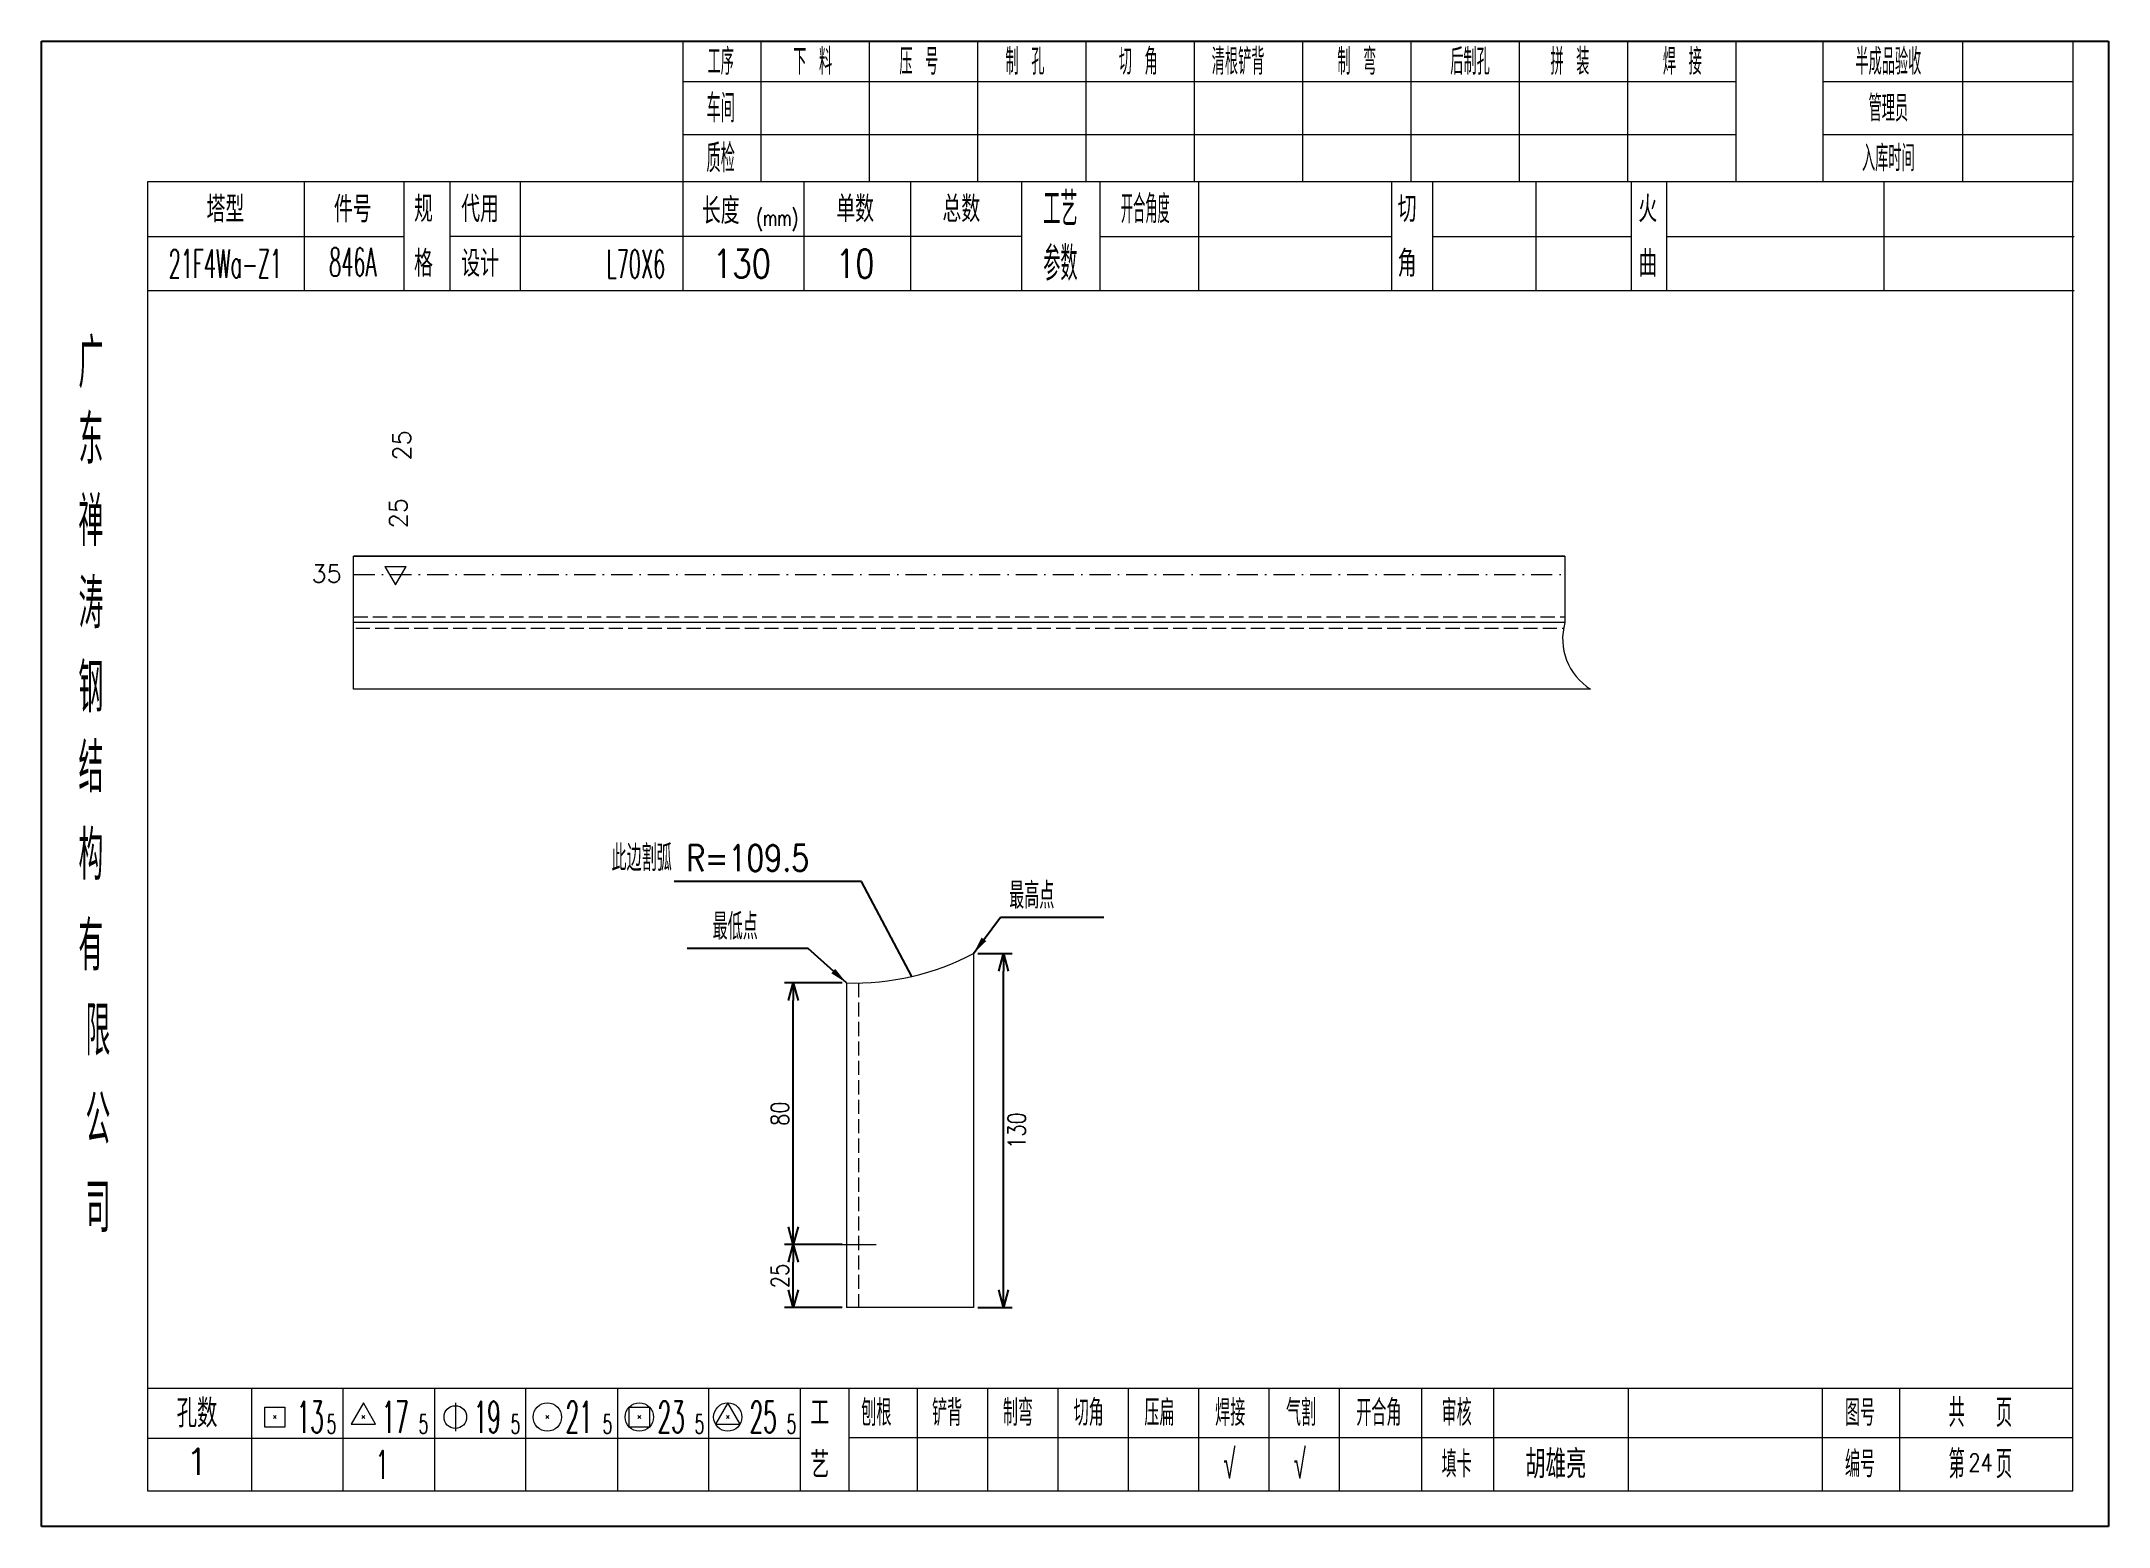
# Model space of a CAD drawing. Extents: x 1310 to 15542, y -76 to 8381.
# Drawn here: x 8695.4 to 8987.5, y 933.9 to 1143.8 of the extents above; entities that cross this region are included whole.
import ezdxf
from ezdxf.enums import TextEntityAlignment as Align

# ---------------------------------------------------------------- set-up
doc = ezdxf.new("R2010")
doc.units = 0
doc.header["$MEASUREMENT"] = 0
doc.linetypes.add('一点画线', pattern=[5.2, 3, -1, 0.2, -1])
doc.linetypes.add('虚线', pattern=[2.75, 2, -0.75])
doc.layers.get('0').update_dxf_attribs({"linetype": 'CONTINUOUS', "lineweight": 25})
doc.layers.get('Defpoints').update_dxf_attribs({"linetype": 'CONTINUOUS'})
doc.layers.add('1', color=7, linetype='CONTINUOUS', lineweight=25)
doc.layers.add('4', color=7, linetype='CONTINUOUS', lineweight=25)
doc.styles.add('DimFont', font='simplex.shx', dxfattribs={"width": 0.8, "bigfont": 'gbhzfs.shx'})
doc.styles.get("Standard").update_dxf_attribs({"font": 'simplex.shx', "width": 0.7, "height": 3, "bigfont": 'gbhzfs.shx'})
doc.dimstyles.new('DHDxfDimStyleOpen30', dxfattribs={"dimtxt": 2.5, "dimasz": 2.5, "dimexe": 1.25, "dimexo": 0.625, "dimtad": 2, "dimtxsty": 'DimFont', "dimblk": 'OPEN30', "dimblk1": 'OPEN30', "dimblk2": 'OPEN30', "dimcen": 2.5, "dimadec": 0, "dimazin": 0, "dimtfac": 1, "dimtmove": 0, "dimatfit": 3, "dimfxl": 0, "dimarcsym": 0})

msp = doc.modelspace()

# ---------------------------------------------------------------- texts
at = {"color": 7, "linetype": 'Continuous', "lineweight": 13}
msp.add_text('35', height=2.5, dxfattribs=at).set_placement((8737.865, 1068.586), align=Align.MIDDLE_RIGHT)
at = {"layer": '1', "color": 7, "linetype": 'Continuous', "lineweight": 13}
for p in [(8747.603, 1084.565), (8747.105, 1074.978)]:
    msp.add_text('25', height=2.5, rotation=90, dxfattribs=at).set_placement(p)
at = {"layer": '4', "color": 1, "linetype": 'Continuous', "lineweight": 25}
for s, height, width, p in [('工序', 3.7, 0.7, (8791.412, 1140.961)), ('下 料', 3.7, 0.7, (8804.412, 1140.961)), ('压 号', 3.7, 0.7, (8819.412, 1140.961)), ('制 孔', 3.7, 0.7, (8834.412, 1140.961)), ('切 角', 3.7, 0.7, (8850.412, 1140.961)), ('清根铲背 ', 3.7, 0.7, (8865.412, 1140.961)), (' 制 弯', 3.7, 0.7, (8880.412, 1140.961)), (' 后制孔', 3.7, 0.7, (8896.412, 1140.961)), ('拼 装', 3.7, 0.7, (8911.412, 1140.961)), (' 焊 接', 3.7, 0.7, (8926.412, 1140.961)), ('半成品验收', 3.7, 0.7, (8956.412, 1140.961)), ('车间', 4, 0.7, (8791.412, 1134.361)), ('管理员', 3.7, 0.7, (8956.412, 1134.361)), ('质检', 4, 0.7, (8791.412, 1127.301)), ('入库时间', 3.7, 0.7, (8956.412, 1127.301)), ('工艺', 4.8, 0.7, (8839.412, 1120.121)), ('开合角度', 4, 0.6, (8851.412, 1120.121)), ('(mm)', 2.24, 0.7, (8799.412, 1118.861)), ('21F4Wa-Z1', 4, 0.5, (8721.412, 1112.381)), ('846A', 4, 0.5, (8739.412, 1112.631)), ('L70X6', 4, 0.5, (8779.412, 1112.361)), ('130', 4, 0.8, (8794.412, 1112.411)), ('10', 4, 0.8, (8810.412, 1112.411)), ('参数', 4.8, 0.7, (8839.412, 1112.411)), ('广', 6.96, 0.7, (8702.412, 1098.331)), ('东', 6.96, 0.7, (8702.412, 1087.541)), ('禅', 6.96, 0.7, (8702.412, 1075.951)), ('涛', 6.96, 0.7, (8702.412, 1064.351)), ('钢', 6.96, 0.7, (8702.412, 1052.461)), ('结', 6.96, 0.7, (8702.412, 1041.151)), ('构', 6.96, 0.7, (8702.412, 1028.771)), ('有', 6.96, 0.7, (8702.412, 1015.961)), ('限', 6.96, 0.7, (8703.412, 1003.961)), ('公', 6.96, 0.7, (8703.412, 991.421)), ('司', 6.96, 0.7, (8703.412, 978.941)), ('13', 4.47, 0.5, (8733.412, 949.361)), ('5', 2.68, 0.6, (8736.412, 948.361)), ('17', 4.47, 0.5, (8745.412, 949.361)), ('5', 2.68, 0.6, (8749.412, 948.361)), ('19', 4.47, 0.5, (8758.412, 949.361)), ('5', 2.68, 0.6, (8762.412, 948.361)), ('21', 4.47, 0.5, (8771.412, 949.361)), ('5', 2.68, 0.6, (8775.412, 948.361)), ('23', 4.47, 0.5, (8784.412, 949.361)), ('5', 2.68, 0.6, (8788.412, 948.361)), ('25', 4.47, 0.5, (8797.412, 949.361)), ('5', 2.68, 0.6, (8801.412, 948.361)), ('刨根', 3.7, 0.8, (8813.412, 949.961)), ('铲背', 3.7, 0.8, (8823.412, 949.961)), ('制弯', 3.7, 0.8, (8833.412, 949.961)), ('切角', 3.7, 0.8, (8843.412, 949.961)), ('压扁', 3.7, 0.8, (8853.412, 949.961)), ('焊接', 3.7, 0.8, (8863.412, 949.961)), ('气割', 3.7, 0.8, (8873.412, 949.961)), ('开合角', 3.7, 0.8, (8884.412, 949.961)), ('审核', 3.7, 0.8, (8895.412, 949.961)), ('图号', 3.7, 0.8, (8952.412, 949.961)), ('共  页', 4, 0.8, (8969.412, 949.961)), ('1', 4, 0.5, (8743.562, 942.611)), ('√', 4, 0.6, (8863.302, 942.691)), ('√', 4, 0.6, (8873.242, 942.691)), ('填卡', 3.7, 0.8, (8895.412, 942.691)), ('编号', 3.7, 0.8, (8952.412, 942.691)), ('第  页', 4, 0.8, (8969.412, 942.691))]:
    msp.add_text(s, height=height, dxfattribs=dict(at, width=width)).set_placement(p, align=Align.MIDDLE_CENTER)
for s, height, p in [('塔型', 3.7, (8721.412, 1120.091)), ('件号', 3.7, (8739.412, 1120.091)), ('规', 3.7, (8749.412, 1120.121)), ('代用', 3.7, (8757.412, 1120.121)), ('长度', 3.7, (8791.412, 1119.861)), ('单数', 3.7, (8810.412, 1120.121)), ('总数', 3.7, (8825.412, 1120.121)), ('切', 3.7, (8888.412, 1120.121)), ('火', 3.7, (8922.412, 1120.121)), ('格', 3.7, (8749.412, 1112.411)), ('设计', 3.7, (8757.412, 1112.411)), ('角', 3.7, (8888.412, 1112.411)), ('曲', 3.7, (8922.412, 1112.411)), ('孔数', 4, (8717.412, 949.881)), ('工', 3.7, (8805.412, 949.961)), ('1', 3.7, (8717.412, 943.051)), ('艺', 3.7, (8805.412, 942.611)), ('胡雄亮', 4, (8909.412, 942.691))]:
    msp.add_text(s, height=height, dxfattribs=at).set_placement(p, align=Align.MIDDLE_CENTER)
at = {"layer": '4', "color": 1, "linetype": 'Continuous', "lineweight": 25, "width": 0.8}
for s, p in [('此边割弧 R=109.5', (8775.978, 1026.538)), ('最高点', (8832.166, 1021.215)), ('最低点', (8790.263, 1016.847))]:
    msp.add_text(s, height=3.7, dxfattribs=at).set_placement(p)
at = {"layer": '4', "color": 6, "linetype": 'Continuous', "lineweight": 25, "width": 0.8}
msp.add_text('24', height=2.5, dxfattribs=at).set_placement((8969.437, 942.919), align=Align.MIDDLE_CENTER)

# ---------------------------------------------------------------- blocks, each defined once
blk = doc.blocks.new('_OPEN30')
at = {"color": 0, "linetype": 'ByBlock', "lineweight": -2}
for p, q in [((-1, 0.27), (0, 0)), ((0, 0), (-1, -0.27)), ((0, 0), (-1, 0))]:
    blk.add_line(p, q, dxfattribs=at)
blk = doc.blocks.new('*D371')
at = {"color": 0, "linetype": 'Continuous', "lineweight": -2}
for p, q in [((8827.74, 1014.88), (8832.62, 1014.88)), ((8831.37, 967.35), (8831.37, 1012.38)), ((8827.74, 964.85), (8832.62, 964.85))]:
    blk.add_line(p, q, dxfattribs=at)
at = {"layer": 'Defpoints', "color": 0, "linetype": 'Continuous'}
for p in [(8827.12, 1014.88), (8831.37, 1014.88), (8827.12, 964.85)]:
    blk.add_point(p, dxfattribs=at)
at = {"color": 0, "linetype": 'Continuous', "lineweight": -2, "xscale": 2.5, "yscale": 2.5, "zscale": 2.5}
for p, rotation in [((8831.37, 1014.88), 90), ((8831.37, 964.85), 270)]:
    blk.add_blockref('_OPEN30', p, dxfattribs=dict(at, rotation=rotation))
at = {"color": 0, "linetype": 'Continuous', "insert": (8833.24, 989.86), "char_height": 2.5, "attachment_point": 5, "rotation": 90, "style": 'DimFont'}
blk.add_mtext('130', dxfattribs=at)
blk = doc.blocks.new('*D372')
at = {"color": 0, "linetype": 'Continuous', "lineweight": -2}
for p, q in [((8808.56, 973.74), (8800.41, 973.74)), ((8801.66, 967.35), (8801.66, 971.24)), ((8808.56, 964.85), (8800.41, 964.85))]:
    blk.add_line(p, q, dxfattribs=at)
at = {"layer": 'Defpoints', "color": 0, "linetype": 'Continuous'}
for p in [(8801.66, 973.74), (8809.18, 973.74), (8809.18, 964.85)]:
    blk.add_point(p, dxfattribs=at)
at = {"color": 0, "linetype": 'Continuous', "lineweight": -2, "xscale": 2.5, "yscale": 2.5, "zscale": 2.5}
for p, rotation in [((8801.66, 973.74), 90), ((8801.66, 964.85), 270)]:
    blk.add_blockref('_OPEN30', p, dxfattribs=dict(at, rotation=rotation))
at = {"color": 0, "linetype": 'Continuous', "insert": (8799.78, 969.3), "char_height": 2.5, "attachment_point": 5, "rotation": 90, "style": 'DimFont'}
blk.add_mtext('25', dxfattribs=at)
blk = doc.blocks.new('*D373')
at = {"color": 0, "linetype": 'Continuous', "lineweight": -2}
for p, q in [((8808.56, 1010.73), (8800.41, 1010.73)), ((8801.66, 976.24), (8801.66, 1008.23)), ((8808.56, 973.74), (8800.41, 973.74))]:
    blk.add_line(p, q, dxfattribs=at)
at = {"layer": 'Defpoints', "color": 0, "linetype": 'Continuous'}
for p in [(8801.66, 1010.73), (8809.18, 1010.73), (8809.18, 973.74)]:
    blk.add_point(p, dxfattribs=at)
at = {"color": 0, "linetype": 'Continuous', "lineweight": -2, "xscale": 2.5, "yscale": 2.5, "zscale": 2.5}
for p, rotation in [((8801.66, 1010.73), 90), ((8801.66, 973.74), 270)]:
    blk.add_blockref('_OPEN30', p, dxfattribs=dict(at, rotation=rotation))
at = {"color": 0, "linetype": 'Continuous', "insert": (8799.78, 992.24), "char_height": 2.5, "attachment_point": 5, "rotation": 90, "style": 'DimFont'}
blk.add_mtext('80', dxfattribs=at)
blk = doc.blocks.new('CTJGK')
at = {"color": 6, "linetype": 'Continuous'}
for p, q in [((0, 209.97), (292.13, 209.97)), ((0, 0), (0, 209.97)), ((292.13, 209.97), (292.13, 0)), ((292.13, 0), (0, 0))]:
    blk.add_line(p, q, dxfattribs=at)

# ---------------------------------------------------------------- dimensions: what is measured, and where the dimension line sits
at = {"color": 0, "linetype": 'Continuous'}
for base, p1, p2, text, picture, middle in [((8831.366, 1014.877), (8827.117, 964.848), (8827.117, 1014.877), '130', '*D371', (8833.241, 989.862)), ((8801.659, 1010.728), (8809.182, 973.745), (8809.182, 1010.728), '80', '*D373', (8799.784, 992.236)), ((8801.659, 973.745), (8809.182, 964.848), (8809.182, 973.745), '25', '*D372', (8799.784, 969.296))]:
    dim = msp.add_linear_dim(base=base, p1=p1, p2=p2, angle=90, text=text, dimstyle='DHDxfDimStyleOpen30', dxfattribs=at)
    dim.commit()
    dim.dimension.update_dxf_attribs({"geometry": picture, "text_midpoint": middle})

# ---------------------------------------------------------------- linework, layer by layer
at = {"color": 7, "linetype": 'Continuous', "lineweight": 18}
for p, q in [((8910.711, 1071.061), (8739.525, 1071.061)), ((8739.525, 1071.061), (8910.711, 1071.061)), ((8739.525, 1052.261), (8739.525, 1071.061)), ((8743.969, 1069.581), (8745.469, 1066.983)), ((8743.969, 1069.581), (8746.969, 1069.581)), ((8745.469, 1066.983), (8746.969, 1069.581)), ((8910.711, 1071.061), (8910.711, 1061.661)), ((8910.711, 1061.661), (8739.525, 1061.661)), ((8914.33, 1052.261), (8739.525, 1052.261)), ((8827.117, 1014.877), (8827.117, 964.848)), ((8809.182, 1010.728), (8809.182, 964.848)), ((8805.364, 973.745), (8813.403, 973.745)), ((8827.117, 964.848), (8809.182, 964.848))]:
    msp.add_line(p, q, dxfattribs=at)
at = {"color": 3, "linetype": '一点画线', "lineweight": 13}
msp.add_line((8739.525, 1068.461), (8910.711, 1068.461), dxfattribs=at)
at = {"color": 1, "linetype": '虚线', "lineweight": 18}
for p, q in [((8739.525, 1062.461), (8910.711, 1062.461)), ((8739.835, 1060.861), (8910.522, 1060.861)), ((8810.86, 1010.715), (8810.86, 964.848))]:
    msp.add_line(p, q, dxfattribs=at)
at = {"color": 0, "linetype": 'Continuous'}
for p, q in [((8811.29, 1025.077), (8784.84, 1025.077)), ((8818.419, 1011.637), (8811.29, 1025.077))]:
    msp.add_line(p, q, dxfattribs=at)
at = {"color": 7, "linetype": 'Continuous', "lineweight": 18}
for centre, radius, start, end in [((8918.709, 1059.344), 8.327, 163.83923, 238.27394), ((8810.307, 1046.704), 35.993, 268.20959, 297.8411)]:
    msp.add_arc(centre, radius, start, end, dxfattribs=at)
at = {"layer": '4', "color": 1, "linetype": 'Continuous', "lineweight": 18}
for p, q in [((8695.412, 1143.831), (8695.412, 933.861)), ((8987.542, 1143.831), (8695.412, 1143.831)), ((8786.042, 1143.831), (8786.042, 1123.991)), ((8797.072, 1143.831), (8797.072, 1123.971)), ((8812.382, 1143.831), (8812.382, 1123.971)), ((8827.702, 1143.831), (8827.702, 1123.971)), ((8843.012, 1143.831), (8843.012, 1123.971)), ((8858.322, 1143.831), (8858.322, 1123.971)), ((8873.632, 1143.831), (8873.632, 1123.971)), ((8888.952, 1143.831), (8888.952, 1123.971)), ((8904.262, 1143.831), (8904.262, 1123.971)), ((8919.572, 1143.831), (8919.572, 1123.971)), ((8934.882, 1143.831), (8934.882, 1123.991)), ((8934.882, 1143.831), (8934.882, 1123.971)), ((8947.162, 1143.831), (8947.162, 1123.971)), ((8966.912, 1143.831), (8966.912, 1123.971)), ((8982.492, 1143.831), (8982.492, 1123.971)), ((8987.542, 1114.031), (8987.542, 1143.831)), ((8934.882, 1138.101), (8786.042, 1138.101)), ((8982.492, 1138.101), (8947.162, 1138.101)), ((8934.882, 1130.621), (8786.042, 1130.621)), ((8982.492, 1130.621), (8947.162, 1130.621)), ((8710.422, 1123.971), (8710.422, 938.911)), ((8982.492, 1123.971), (8710.422, 1123.971)), ((8732.542, 1123.981), (8732.542, 1108.561)), ((8746.692, 1108.561), (8746.692, 1123.971)), ((8753.192, 1108.561), (8753.192, 1123.971)), ((8763.062, 1123.971), (8763.062, 1108.561)), ((8786.042, 1123.991), (8786.042, 1108.561)), ((8803.162, 1123.971), (8803.162, 1108.561)), ((8818.212, 1123.971), (8818.212, 1108.561)), ((8833.912, 1123.971), (8833.912, 1108.561)), ((8844.972, 1123.971), (8844.972, 1108.561)), ((8858.922, 1123.971), (8858.922, 1108.561)), ((8886.222, 1123.971), (8886.222, 1108.561)), ((8891.982, 1123.971), (8891.982, 1108.561)), ((8906.602, 1123.971), (8906.602, 1108.561)), ((8920.062, 1123.971), (8920.062, 1108.561)), ((8925.052, 1123.971), (8925.052, 1108.561)), ((8955.792, 1123.971), (8955.792, 1108.561)), ((8982.492, 938.911), (8982.492, 1123.971)), ((8746.692, 1116.211), (8710.422, 1116.211)), ((8833.912, 1116.261), (8753.192, 1116.261)), ((8844.972, 1116.261), (8886.222, 1116.261)), ((8891.982, 1116.261), (8920.062, 1116.261)), ((8925.052, 1116.261), (8982.672, 1116.261)), ((8987.542, 933.861), (8987.542, 1114.031)), ((8982.672, 1108.561), (8710.422, 1108.561)), ((8710.422, 953.441), (8982.492, 953.441)), ((8725.112, 953.441), (8725.112, 938.911)), ((8738.042, 938.911), (8738.042, 953.441)), ((8750.972, 953.441), (8750.972, 938.911)), ((8763.892, 938.911), (8763.892, 953.441)), ((8776.822, 953.441), (8776.822, 938.911)), ((8789.752, 938.911), (8789.752, 953.441)), ((8802.672, 938.911), (8802.672, 953.441)), ((8809.542, 938.911), (8809.542, 953.441)), ((8819.202, 938.911), (8819.202, 953.441)), ((8829.142, 938.911), (8829.142, 953.441)), ((8839.082, 938.911), (8839.082, 953.441)), ((8849.032, 938.911), (8849.032, 953.441)), ((8858.972, 938.911), (8858.972, 953.441)), ((8868.912, 938.911), (8868.912, 953.441)), ((8878.862, 938.911), (8878.862, 953.441)), ((8890.502, 938.911), (8890.502, 953.441)), ((8900.652, 938.911), (8900.652, 953.441)), ((8919.712, 938.911), (8919.712, 953.441)), ((8947.092, 938.911), (8947.092, 953.441)), ((8958.052, 938.911), (8958.052, 953.441)), ((8802.672, 946.311), (8710.422, 946.311)), ((8809.502, 946.471), (8982.492, 946.471)), ((8710.422, 938.911), (8982.492, 938.911)), ((8695.412, 933.861), (8987.542, 933.861))]:
    msp.add_line(p, q, dxfattribs=at)
at = {"layer": '4', "color": 7, "linetype": 'Continuous', "lineweight": 13}
for p, q in [((8726.998, 947.947), (8726.998, 950.775)), ((8726.998, 950.775), (8729.826, 950.775)), ((8728.212, 949.161), (8728.612, 949.561)), ((8728.612, 949.161), (8728.212, 949.561)), ((8729.826, 950.775), (8729.826, 947.947)), ((8740.912, 951.361), (8739.18, 948.361)), ((8740.712, 949.161), (8741.112, 949.561)), ((8741.112, 949.161), (8740.712, 949.561)), ((8742.644, 948.361), (8740.912, 951.361)), ((8753.912, 951.361), (8753.912, 947.361)), ((8766.712, 949.161), (8767.112, 949.561)), ((8767.112, 949.161), (8766.712, 949.561)), ((8778.498, 947.947), (8778.498, 950.775)), ((8778.498, 950.775), (8781.326, 950.775)), ((8779.712, 949.161), (8780.112, 949.561)), ((8780.112, 949.161), (8779.712, 949.561)), ((8781.326, 950.775), (8781.326, 947.947)), ((8792.412, 951.361), (8790.68, 948.361)), ((8792.212, 949.161), (8792.612, 949.561)), ((8792.612, 949.161), (8792.212, 949.561)), ((8794.144, 948.361), (8792.412, 951.361)), ((8729.826, 947.947), (8726.998, 947.947)), ((8739.18, 948.361), (8742.644, 948.361)), ((8781.326, 947.947), (8778.498, 947.947)), ((8790.68, 948.361), (8794.144, 948.361))]:
    msp.add_line(p, q, dxfattribs=at)
for centre, radius in [((8753.912, 949.361), 1.6), ((8766.912, 949.361), 2), ((8779.912, 949.361), 2), ((8792.412, 949.361), 2)]:
    msp.add_circle(centre, radius, dxfattribs=at)

# ---------------------------------------------------------------- block references
at = {"color": 0, "linetype": 'Continuous'}
msp.add_blockref('CTJGK', (8695.412, 933.861), dxfattribs=at)

msp.set_redraw_order([(e.dxf.handle, doc.entitydb.next_handle()) for e in msp.query("TEXT MTEXT ATTDEF DIMENSION ARC_DIMENSION")])  # texts and dimensions are drawn at this point

# ---------------------------------------------------------------- leaders
for points in [[(8827.117, 1014.877), (8830.938, 1020.017), (8845.532, 1020.017)], [(8809.182, 1010.728), (8803.779, 1015.579), (8786.679, 1015.579)]]:
    msp.add_leader(points, dimstyle='DHDxfDimStyleOpen30', override={"dimgap": 0.625, "dimtad": 0}, dxfattribs=at)

doc.saveas('drawing.dxf')
